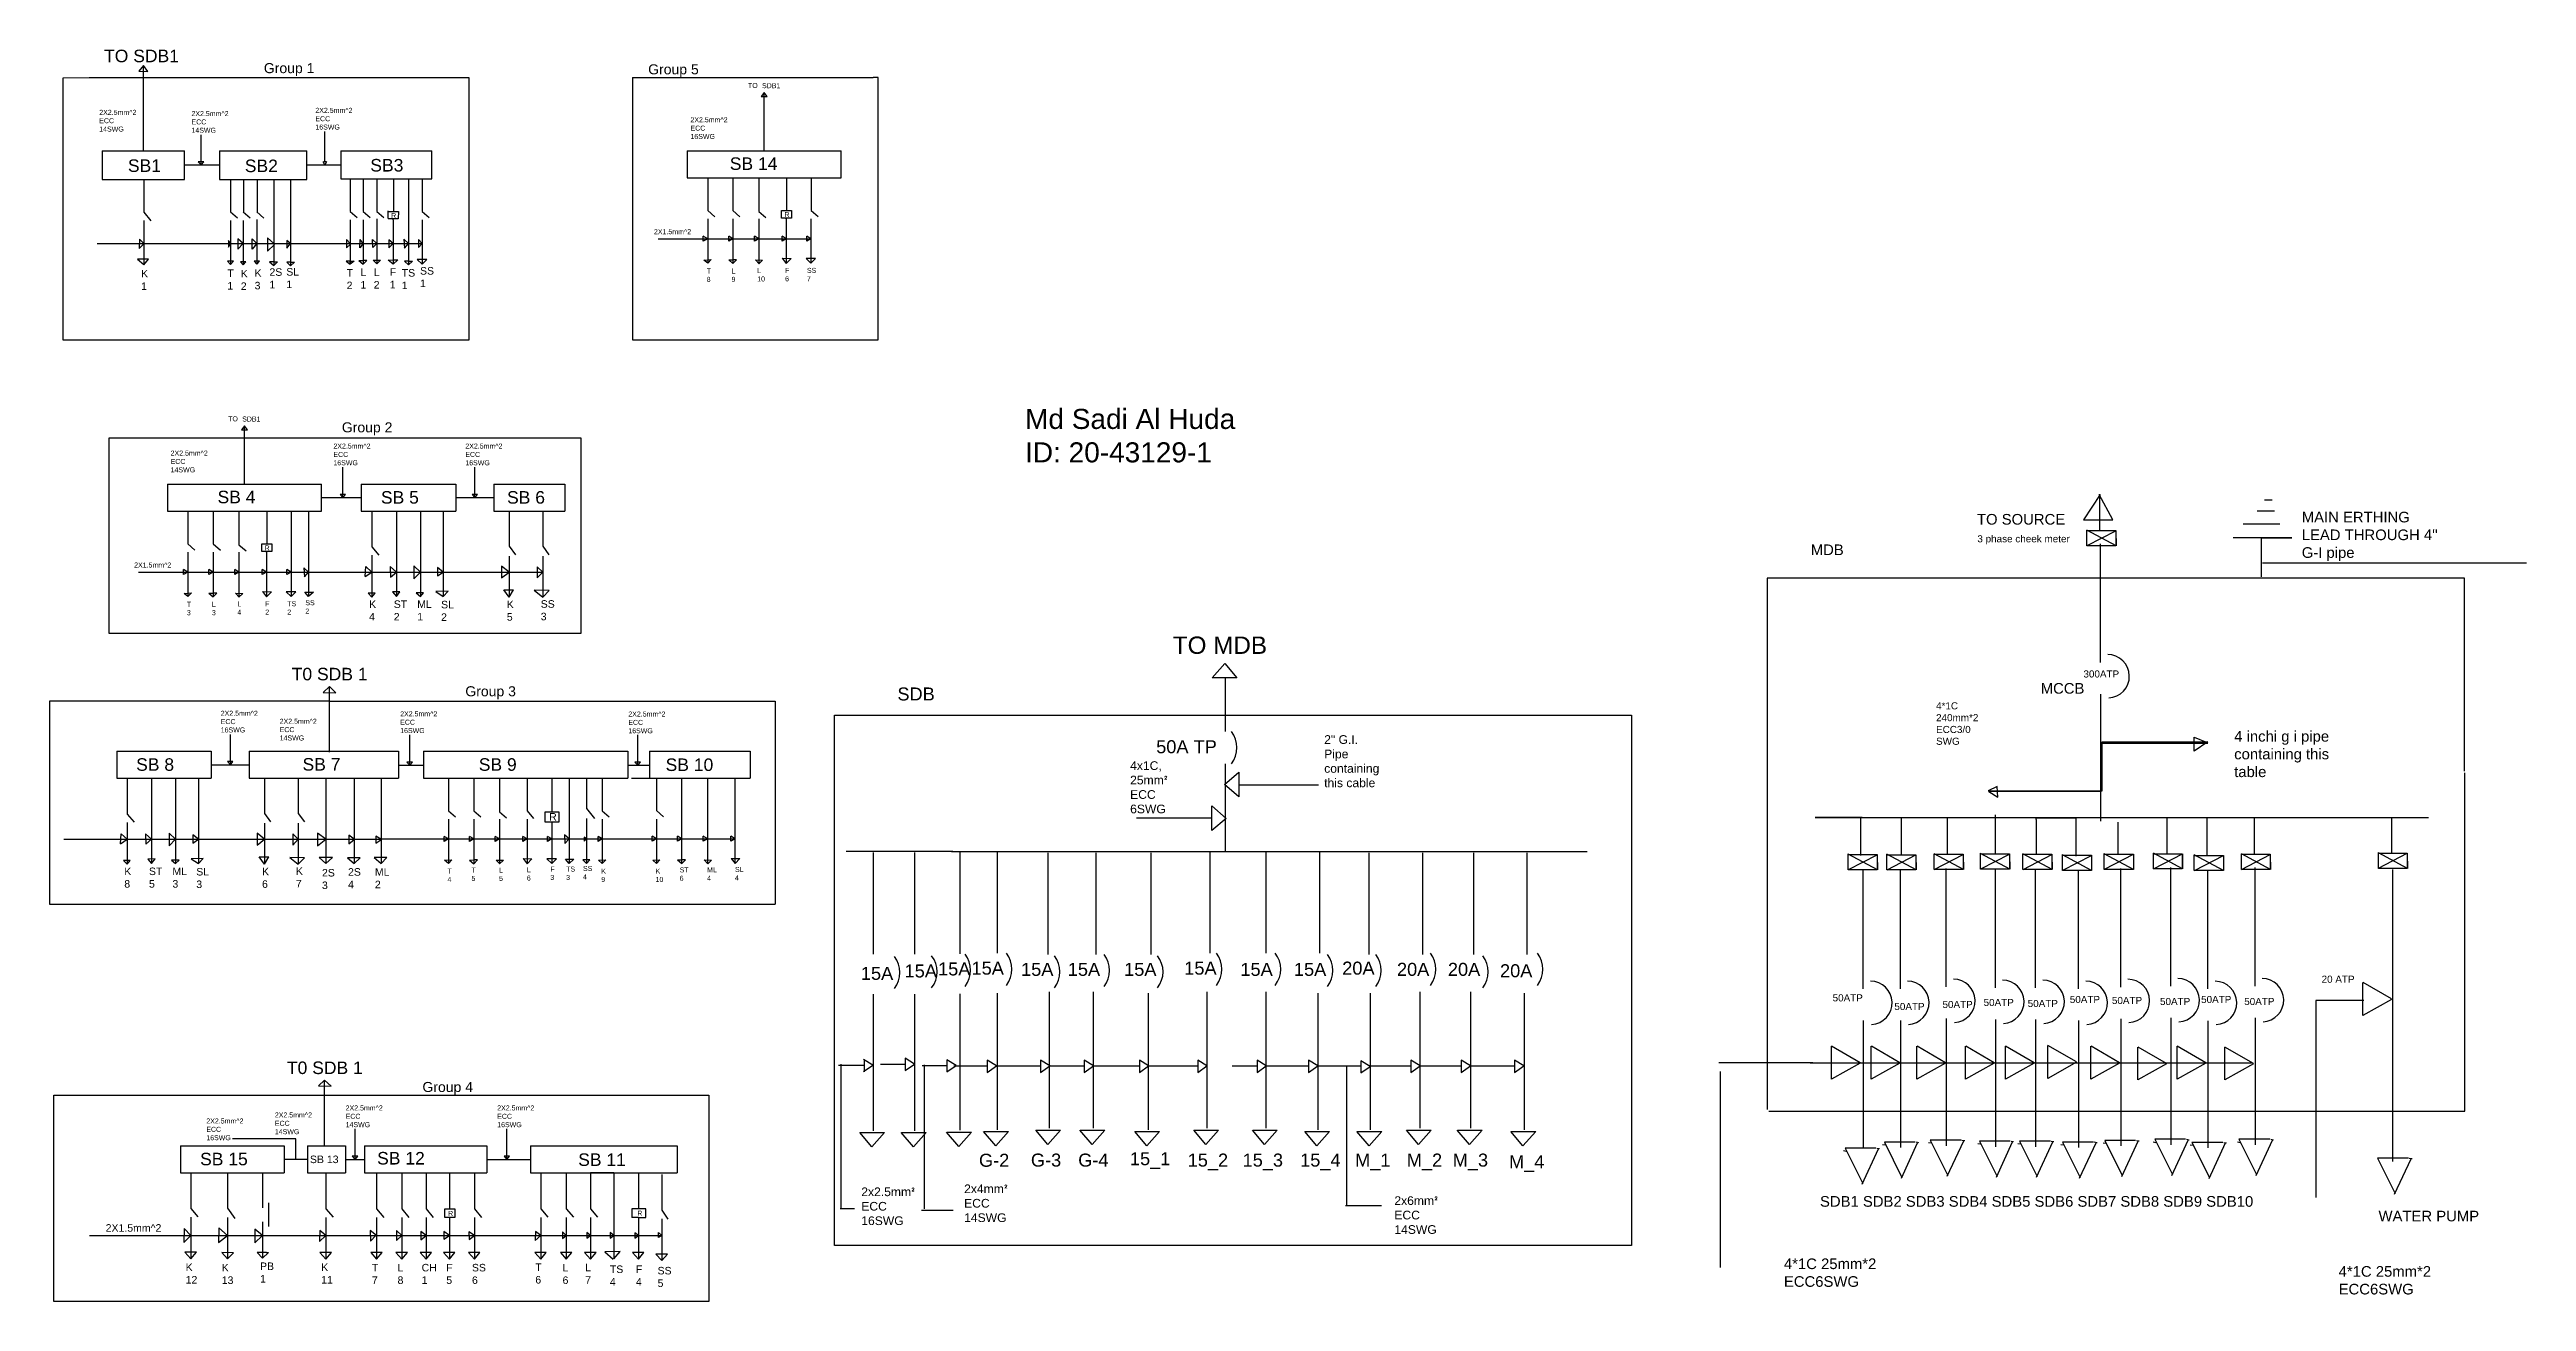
# Model space of a CAD drawing. Header units: inches. Extents: x 132 to 1367, y 40 to 664.
import ezdxf

# ---------------------------------------------------------------- set-up
doc = ezdxf.new("R2010")
doc.units = ezdxf.units.IN
doc.header["$MEASUREMENT"] = 0
doc.styles.get("Standard").update_dxf_attribs({"font": 'arial.ttf'})

msp = doc.modelspace()

# ---------------------------------------------------------------- texts
at = {"attachment_point": 1}
for s, insert, char_height, width in [('TO SDB1', (158.8, 664.3), 6.25, 56.616), ('Group 1', (238.5, 657.6), 5, 50.585), ('Group 5', (430.2, 657), 5, 50.585), ('TO ', (480, 647.7), 2.5, 5.124), ('SDB1', (487, 647.6), 2.5, 1.939), ('2X2.5mm^ 2\\PECC\\P14SWG', (156.4, 634.3), 2.5, 21.003), ('2X2.5mm^ 2\\PECC\\P14SWG', (202.4, 633.7), 2.5, 4.721), ('2X2.5mm^ 2\\PECC\\P16SWG', (264.2, 635.3), 2.5, 4.721), ('2X2.5mm^ 2\\PECC\\P16SWG', (451.3, 630.6), 2.5, 4.721), ('SB1', (170.7, 609.6), 6.25, 3.466), ('SB2', (229, 609.5), 6.25, 0.867), ('SB3', (291.6, 609.8), 6.25, 1.155), ('R', (302, 582.8), 2.5, 2.107), ('R', (498.2, 583.3), 2.5, 2.107), ('2X1.5mm^ 2', (433.1, 574.8), 2.5, 4.721), ('SS\\P1', (316.4, 555.9), 3.75, 2.625), ('K\\P1', (177.3, 554.5), 3.75, 1.975), ('T\\P1', (220.3, 554.7), 3.75, 1.975), ('K\\P2', (227, 554.5), 3.75, 1.975), ('K\\P3\\P', (233.9, 554.8), 3.75, 2.625), ('2S\\P1', (241.3, 555.3), 3.75, 2.625), ('SL\\P1', (249.7, 555.4), 3.75, 2.625), ('T\\P2', (279.8, 554.9), 3.75, 3.384), ('L\\P1', (286.7, 555.2), 3.75, 2.625), ('L\\P2', (293.3, 555.2), 3.75, 2.625), ('F\\P1', (301.3, 555.3), 3.75, 2.625), ('TS\\P1', (307.3, 554.9), 3.75, 2.625), ('T\\P8', (459.4, 555.2), 2.5, 4.721), ('L\\P9', (471.8, 555.2), 2.5, 4.721), ('L\\P10', (484.6, 555.4), 2.5, 4.721), ('F\\P6', (498.5, 555.5), 2.5, 4.721), ('SS\\P7', (509.4, 555.5), 2.5, 4.721), ('TO ', (220.7, 481.5), 2.5, 5.124), ('SDB1', (227.7, 481.4), 2.5, 1.939), ('Group 2', (277.4, 478.5), 5, 39.809), ('2X2.5mm^ 2\\PECC\\P14SWG', (192, 464.4), 2.5, 4.721), ('2X2.5mm^ 2\\PECC\\P16SWG', (273.2, 467.9), 2.5, 4.721), ('2X2.5mm^ 2\\PECC\\P16SWG', (339, 467.9), 2.5, 4.721), ('TO SOURCE ', (1093, 432.8), 5.3, 48.752), ("MAIN ERTHING LEAD THROUGH 4'' G-I pipe", (1255, 433.9), 5.302, 74.211), ('3 phase cheek meter', (1093.2, 422.2), 3.534, 56.32), ('2X1.5mm^ 2', (173.8, 408.6), 2.5, 4.721), ('R', (238.9, 417.1), 2.5, 2.107), ('MDB', (1010.1, 417.6), 5.3, 57.96), ('T\\P3', (200.1, 389), 2.5, 4.721), ('L\\P3', (212.6, 389), 2.5, 4.721), ('L\\P4', (225.3, 389.2), 2.5, 4.721), ('F\\P2', (239.2, 389.3), 2.5, 4.721), ('TS\\P2', (250.2, 389.3), 2.5, 4.721), ('SS\\P2', (259.2, 389.8), 2.5, 4.376), ('K\\P4', (291, 389.7), 3.75, 2.625), ('ST\\P2', (303.3, 389.7), 3.75, 2.625), ('ML\\P1', (315, 389.7), 3.75, 2.625), ('SL\\P2', (326.9, 389.5), 3.75, 2.625), ('K\\P5', (359.7, 389.6), 3.75, 2.625), ('SS\\P3', (376.6, 389.8), 3.75, 2.625), ('TO MDB', (691.9, 371.7), 8.65, 98.252), ('T0 SDB 1', (252.4, 356.1), 6.25, 52.93), ('Group 3', (339, 346.9), 5, 39.809), (' SDB', (552, 346.3), 6.49, 54.987), ('MCCB', (1124.8, 348.5), 5.3, 25.812), ('300ATP', (1146.1, 354.8), 3.53, 20.042), ('2X2.5mm^ 2\\PECC\\P16SWG', (217, 334.7), 2.5, 4.721), ('2X2.5mm^ 2\\PECC\\P16SWG', (306.5, 334.4), 2.5, 4.721), ('2X2.5mm^ 2\\PECC\\P16SWG', (420.3, 334.3), 2.5, 4.721), ('4*1C\\P240mm*2\\PECC3/0\\PSWG', (1072.6, 338.9), 3.53, 52.825), ('2X2.5mm^ 2\\PECC\\P14SWG', (246.4, 330.7), 2.5, 4.721), ('2" G.I.\\PPipe\\Pcontaining\\Pthis cable', (767.4, 322.5), 4.32, 56.705), ('4 inchi g i pipe containing this table ', (1221.3, 324.6), 5.302, 49.715), ('4x1C,\\P25mm{\\fISOCPEUR|b0|i0|c0|p34;²}\\PECC\\P6SWG', (670.6, 309.5), 4.323, 56.705), ('50A TP ', (683.6, 320), 6.49, 46.681), ('R', (380.8, 283.7), 3.75, 2.98), ('K\\P8', (168.9, 256.5), 3.75, 2.625), ('ST\\P5', (181.2, 256.5), 3.75, 2.625), ('ML\\P3', (192.9, 256.5), 3.75, 2.625), ('SL\\P3', (204.8, 256.3), 3.75, 2.625), ('K\\P6', (237.6, 256.4), 3.75, 2.625), ('K\\P7', (254.5, 256.6), 3.75, 2.625), ('2S\\P3', (267.5, 255.8), 3.75, 2.625), ('2S\\P4', (280.5, 256.2), 3.75, 6.563), ('ML\\P2', (293.9, 256.2), 3.75, 6.563), ('T\\P4', (330.1, 256), 2.5, 4.721), ('T\\P5\\P', (342.1, 256.5), 2.5, 1.75), ('L\\P5', (355.8, 256.5), 2.5, 4.721), ('L\\P6', (369.7, 256.7), 2.5, 4.721), ('F\\P3', (381.4, 257), 2.5, 4.721), ('TS\\P3', (389.3, 257), 2.5, 4.721), ('SS\\P4', (397.7, 257.3), 2.5, 4.376), ('K\\P9', (406.8, 256), 2.5, 4.721), ('K\\P10', (433.9, 256), 2.5, 4.721), ('ST\\P6', (445.9, 256.6), 2.5, 1.75), ('ML\\P4', (459.6, 256.6), 2.5, 4.721), ('SL\\P4', (473.5, 256.8), 2.5, 4.721), ('15A ', (536.3, 207), 6.49, 46.681), ('15A ', (558.1, 208.2), 6.49, 46.681), ('15A ', (574.8, 209.2), 6.49, 46.681), ('15A ', (591.5, 209.6), 6.49, 46.681), ('15A ', (616.2, 209), 6.49, 46.681), ('15A ', (639.5, 209), 6.49, 46.681), ('15A ', (667.6, 209), 6.49, 46.681), ('15A ', (697.6, 209.6), 6.49, 46.681), ('15A ', (725.6, 209), 6.49, 46.681), ('15A ', (752.3, 209), 6.49, 46.681), ('20A ', (776.4, 209.6), 6.49, 46.681), ('20A ', (803.7, 209), 6.49, 46.681), ('20A ', (829.1, 209), 6.49, 46.681), ('20A ', (855.1, 208.3), 6.49, 46.681), ('20 ATP', (1264.9, 202.6), 3.53, 19.552), ('50ATP', (1021, 193.3), 3.53, 17.597), ('50ATP', (1051.8, 189), 3.53, 17.597), ('50ATP', (1075.8, 190), 3.53, 17.597), ('50ATP', (1096.3, 191), 3.53, 17.597), ('50ATP', (1118.3, 190.5), 3.53, 17.597), ('50ATP', (1139.3, 192.5), 3.53, 17.597), ('50ATP', (1160.3, 192), 3.53, 17.597), ('50ATP', (1184.3, 191.5), 3.53, 17.597), ('50ATP', (1204.8, 192.5), 3.53, 17.597), ('50ATP', (1226.3, 191.5), 3.53, 17.597), ('T0 SDB 1', (250, 159.8), 6.25, 52.93), ('Group 4', (317.6, 149.6), 5, 35.005), ('2X2.5mm^ 2\\PECC\\P14SWG', (279.3, 137.9), 2.5, 4.721), ('2X2.5mm^ 2\\PECC\\P16SWG', (354.9, 137.9), 2.5, 4.721), ('2X2.5mm^ 2\\PECC\\P16SWG', (209.8, 131.4), 2.5, 4.721), ('2X2.5mm^ 2\\PECC\\P14SWG', (244, 134.4), 2.5, 4.721), ('SB 13', (261.5, 112.9), 3.75, 32.74), ('SB 12', (295, 114.7), 6.25, 63.906), ('SB 11', (395.3, 114), 6.25, 57.053), ('G-2', (595.2, 113.8), 6.49, 98.252), ('G-3', (621.1, 113.9), 6.49, 98.252), ('G-4', (644.7, 113.9), 6.49, 98.252), ('15_1', (670.5, 114.6), 6.49, 98.252), ('15_2', (699.3, 113.9), 6.49, 98.252), ('15_3', (726.7, 113.9), 6.49, 98.252), ('15_4', (755.4, 113.9), 6.49, 98.252), ('M_1', (782.8, 113.9), 6.49, 98.252), ('M_2', (808.6, 113.9), 6.49, 98.252), ('M_3', (831.5, 113.9), 6.49, 98.252), ('M_4', (859.6, 113.1), 6.49, 98.252), ('2x2.5mm{\\fISOCPEUR|b0|i0|c0|p34;²}\\PECC\\P16SWG', (536.5, 97), 4.323, 56.705), ('2x4mm{\\fISOCPEUR|b0|i0|c0|p34;²}\\PECC\\P14SWG', (587.8, 98.5), 4.323, 56.705), ('2x6mm{\\fISOCPEUR|b0|i0|c0|p34;²}\\PECC\\P14SWG', (802.4, 92.6), 4.323, 56.705), ('SDB1 SDB2 SDB3 SDB4 SDB5 SDB6 SDB7 SDB8 SDB9 SDB10', (1014.7, 92.7), 5.302, 259.068), ('2X1.5mm^ 2', (159.6, 78.7), 3.75, 4.721), ('R', (330.4, 85.3), 2.5, 2.511), ('R', (424.8, 85.4), 2.5, 2.511), ('WATER PUMP', (1293.3, 85.4), 5.3, 60.612), ('K\\P12', (199.5, 59.1), 3.75, 6.563), ('K\\P13', (217.5, 58.9), 3.75, 6.563), ('PB\\P1', (236.6, 59.6), 3.75, 2.625), ('K\\P11', (267.1, 59.1), 3.75, 6.563), ('T\\P7', (292.4, 58.9), 3.75, 6.563), ('L\\P8', (305.2, 58.9), 3.75, 6.563), ('CH\\P1', (317.2, 58.9), 3.75, 6.563), ('F\\P5', (329.5, 58.9), 3.75, 6.563), ('SS\\P6', (342.3, 58.9), 3.75, 6.563), ('T\\P6', (373.9, 59.1), 3.75, 6.563), ('L\\P6', (387.5, 58.9), 3.75, 6.563), ('L\\P7', (398.8, 59), 3.75, 6.563), ('TS\\P4', (411.1, 58.1), 3.75, 6.563), ('F\\P4', (424.1, 58.1), 3.75, 6.563), ('SS\\P5', (434.9, 57.4), 3.75, 6.563), ('4*1C 25mm*2\\PECC6SWG', (996.7, 61.6), 5.302, 60.123), ('4*1C 25mm*2\\PECC6SWG', (1273.4, 57.8), 5.302, 60.123)]:
    msp.add_mtext(s, dxfattribs=dict(at, insert=insert, char_height=char_height, width=width))
at = {"char_height": 6.25, "attachment_point": 1}
for s, insert in [('SB 14', (470.9, 610.6)), ('SB 4', (215.4, 444.4)), ('SB 5', (296.9, 444.2)), ('SB 6', (359.8, 444.2)), ('SB 8', (174.8, 311)), ('SB 7', (257.8, 311.1)), ('SB 9', (345.7, 311)), ('SB 10', (438.9, 310.9)), ('SB 15', (206.7, 114.3))]:
    msp.add_mtext(s, dxfattribs=dict(at, insert=insert))
at = {"insert": (618.2, 485.2), "char_height": 10, "attachment_point": 1}
msp.add_mtext_dynamic_manual_height_columns('{\\C3;Md Sadi Al Huda\\PID: 20-43129-1}', width=178.802, gutter_width=1, heights=[0], dxfattribs=at)

# ---------------------------------------------------------------- linework, layer by layer
for p, q in [((178.4, 656.4), (176.2, 653.6)), ((180.7, 653.5), (178.4, 656.4)), ((178.5, 653.6), (178.4, 656.4)), ((138.4, 650.3), (151.3, 650.4)), ((138.4, 519.5), (138.4, 650.3)), ((151.3, 650.4), (340.8, 650.4)), ((176.2, 653.6), (180.7, 653.5)), ((178.5, 613.9), (178.5, 653.6)), ((340.8, 650.4), (340.8, 519.5)), ((422.4, 650.4), (542.4, 650.4)), ((422.4, 650.4), (422.4, 519.6)), ((488.1, 643), (486.6, 640.9)), ((488.1, 613.9), (488.1, 643)), ((489.6, 640.9), (488.1, 643)), ((545, 650.4), (542.4, 650.4)), ((545, 519.6), (545, 650.4)), ((486.6, 640.9), (489.6, 640.9)), ((207.2, 606.8), (207.2, 621.9)), ((269, 608.4), (269, 623.5)), ((157.9, 613.9), (199, 613.9)), ((157.9, 613.9), (157.9, 599.6)), ((199, 599.6), (199, 613.9)), ((199, 606.8), (216.3, 606.8)), ((207.2, 608.4), (205.8, 608.4)), ((205.8, 608.4), (207.2, 606.8)), ((207.2, 606.8), (208.5, 608.4)), ((208.5, 608.4), (207.2, 608.4)), ((216.3, 613.9), (259.9, 613.9)), ((216.3, 613.9), (216.3, 599.6)), ((259.9, 599.6), (259.9, 613.9)), ((259.9, 606.8), (276.9, 606.8)), ((269, 606.8), (268.1, 608.4)), ((268.1, 608.4), (268.4, 608.4)), ((269.7, 608.4), (268.4, 608.4)), ((269.7, 608.4), (269, 606.8)), ((276.9, 613.9), (322.3, 613.9)), ((276.9, 613.9), (276.9, 599.9)), ((322.3, 599.9), (322.3, 613.9)), ((449.7, 613.9), (526.5, 613.9)), ((449.7, 613.9), (449.7, 600.4)), ((526.5, 600.4), (526.5, 613.9)), ((157.9, 599.6), (199, 599.6)), ((178.7, 599.6), (178.7, 583.3)), ((216.3, 599.6), (259.9, 599.6)), ((221.9, 599.6), (221.9, 583.4)), ((228.3, 599.6), (228.3, 583.4)), ((235.1, 599.6), (235.1, 583.3)), ((243.4, 599.6), (243.4, 556.7)), ((251.8, 599.5), (251.8, 599.6)), ((251.8, 599.5), (251.8, 556.5)), ((276.9, 599.9), (322.3, 599.9)), ((281.6, 599.9), (281.6, 583.6)), ((288.1, 599.9), (288.1, 583.6)), ((294.8, 599.9), (294.8, 583.6)), ((303.1, 599.9), (303.1, 583.6)), ((310.7, 599.9), (310.7, 557)), ((317.5, 599.9), (317.5, 583.6)), ((449.7, 600.4), (526.5, 600.4)), ((459.9, 600.4), (459.9, 584.1)), ((472.5, 600.4), (472.5, 584.1)), ((485.4, 599.9), (485.4, 583.6)), ((499.2, 600.4), (499.2, 584.1)), ((511.5, 600.4), (511.5, 584.1)), ((178.7, 583.3), (182.1, 579)), ((221.9, 583.4), (225.4, 580.4)), ((228.2, 583.4), (231.7, 580.4)), ((235, 583.4), (238.5, 580.3)), ((281.6, 583.6), (285.1, 580.6)), ((288, 583.6), (291.5, 580.6)), ((294.8, 583.6), (298.3, 580.6)), ((300.5, 580.1), (300.5, 583.9)), ((300.5, 583.6), (303.1, 583.6)), ((303.1, 583.6), (305.6, 583.6)), ((305.6, 583.6), (305.5, 579.9)), ((317.5, 583.6), (321, 580.6)), ((459.9, 584.1), (463.4, 581)), ((472.5, 584.1), (476, 581)), ((485.4, 583.6), (488.9, 580.6)), ((496.7, 580.3), (496.7, 584.1)), ((496.7, 584.1), (499.2, 584.1)), ((499.2, 584.1), (501.7, 584.1)), ((501.7, 584.1), (501.7, 580.3)), ((511.5, 584.1), (515, 581.1)), ((176.4, 569.8), (176.3, 565.2)), ((178.6, 567.6), (176.4, 569.8)), ((178.6, 579.2), (178.6, 557)), ((221.9, 567.6), (220.8, 569.2)), ((220.8, 569.2), (220.8, 565.9)), ((221.9, 579.2), (221.9, 557.2)), ((228.2, 567.6), (225.6, 570)), ((225.6, 570), (225.6, 564.9)), ((228.2, 579.2), (228.2, 557)), ((235, 567.6), (232.6, 570)), ((232.6, 564.8), (232.6, 570)), ((235, 579.6), (235, 557.3)), ((243.4, 567.6), (240.4, 570.5)), ((240.4, 570.5), (240.4, 563.8)), ((251.8, 567.6), (249.9, 569.2)), ((249.9, 569.2), (249.9, 566.7)), ((281.6, 567.6), (279.7, 569.7)), ((279.7, 569.7), (279.7, 565.5)), ((281.6, 579.4), (281.6, 557.4)), ((286.4, 565.5), (286.5, 569.6)), ((288, 567.6), (286.5, 569.6)), ((288, 579.4), (288, 557.3)), ((294.8, 567.6), (292.7, 569.7)), ((292.9, 565.6), (292.7, 569.7)), ((294.8, 579.9), (294.8, 557.5)), ((305.5, 579.9), (300.5, 579.9)), ((303, 567.6), (300.8, 569.5)), ((300.8, 569.5), (300.9, 565.5)), ((303, 579.4), (303, 579.9)), ((303, 579.4), (303, 557.3)), ((310.7, 567.6), (308.4, 569.8)), ((308.4, 569.8), (308.7, 565.4)), ((317.5, 567.6), (315.7, 569.7)), ((315.7, 569.7), (315.7, 565.7)), ((317.5, 579.4), (317.5, 557.4)), ((435.2, 570), (511.4, 570)), ((459.9, 570), (457.7, 571.3)), ((457.7, 568.8), (457.7, 571.3)), ((459.9, 570), (457.7, 568.8)), ((459.9, 579.9), (459.9, 557.8)), ((472.5, 570), (470.4, 571.3)), ((470.4, 568.8), (470.4, 571.3)), ((472.5, 570), (470.4, 568.8)), ((472.5, 579.9), (472.5, 557.7)), ((485.4, 570), (483.2, 571.3)), ((483.2, 568.8), (483.2, 571.3)), ((485.4, 570), (483.2, 568.8)), ((485.4, 579.9), (485.4, 557.5)), ((501.7, 580.3), (496.7, 580.3)), ((499.1, 570), (497, 571.3)), ((497, 568.8), (497, 571.3)), ((499.1, 570), (497, 568.8)), ((499.1, 579.9), (499.1, 580.3)), ((499.1, 579.9), (499.1, 557.7)), ((511.4, 570), (509.3, 571.3)), ((509.3, 568.8), (509.3, 571.3)), ((511.4, 570), (509.3, 568.8)), ((511.4, 579.9), (511.4, 557.9)), ((155.4, 567.6), (317.5, 567.6)), ((178.6, 559.9), (175.5, 559.9)), ((175.5, 559.9), (178.7, 557.2)), ((176.3, 565.2), (178.7, 567.5)), ((178.6, 557), (181, 559.9)), ((181, 559.9), (178.6, 559.9)), ((221.9, 558.9), (220.4, 558.9)), ((220.4, 558.9), (221.9, 557.2)), ((220.8, 565.9), (221.9, 567.6)), ((221.9, 557.2), (223.4, 558.9)), ((223.4, 558.9), (221.9, 558.9)), ((225.6, 564.9), (228.2, 567.6)), ((228.2, 558.5), (226.9, 558.5)), ((226.9, 558.5), (228.2, 557)), ((228.2, 557), (229.5, 558.5)), ((229.5, 558.5), (228.2, 558.5)), ((235, 567.6), (232.6, 564.8)), ((235, 558.8), (233.7, 558.8)), ((233.7, 558.8), (235, 557.3)), ((235, 557.3), (236.3, 558.8)), ((236.3, 558.8), (235, 558.8)), ((240.4, 563.8), (243.8, 567.2)), ((243.4, 558.6), (241.4, 558.6)), ((241.4, 558.6), (243.4, 556.7)), ((243.4, 558.6), (245.3, 558.6)), ((243.4, 556.7), (245.3, 558.6)), ((249.9, 565.4), (251.8, 567.6)), ((249.9, 566.7), (249.9, 565.4)), ((251.8, 558.4), (249.9, 558.4)), ((249.9, 558.4), (251.8, 556.5)), ((251.8, 558.4), (253.8, 558.4)), ((251.8, 556.5), (253.8, 558.4)), ((281.6, 558.8), (279.5, 558.8)), ((279.5, 558.8), (281.6, 557.4)), ((279.7, 565.5), (281.8, 567.4)), ((281.6, 558.8), (283.6, 558.8)), ((283.6, 558.8), (281.6, 557.4)), ((281.6, 557.4), (281.6, 558.8)), ((285.9, 559.1), (288, 557.3)), ((285.9, 559.1), (288, 559.1)), ((288, 567.6), (286.4, 565.5)), ((288, 557.3), (289.8, 559.1)), ((289.8, 559.1), (288, 559.1)), ((294.8, 567.6), (292.9, 565.6)), ((293.1, 559.4), (294.9, 557.6)), ((293.1, 559.4), (296.7, 559.4)), ((294.8, 557.5), (296.7, 559.4)), ((300.5, 559.3), (303, 559.5)), ((303, 557.3), (300.5, 559.3)), ((300.9, 565.5), (303, 567.6)), ((303, 559.5), (305.3, 559.5)), ((305.3, 559.5), (303, 557.3)), ((308.7, 565.4), (310.7, 567.6)), ((310.7, 558.8), (308.7, 558.8)), ((308.7, 558.8), (310.7, 557)), ((310.7, 558.8), (312.6, 558.8)), ((310.7, 557), (312.6, 558.8)), ((319.8, 559.7), (315, 559.6)), ((317.5, 557.4), (315, 559.6)), ((315.7, 565.7), (317.5, 567.6)), ((317.5, 557.4), (319.8, 559.7)), ((457.9, 559.4), (461.6, 559.6)), ((459.9, 557.8), (457.9, 559.4)), ((459.9, 557.8), (461.6, 559.6)), ((470.4, 559.5), (472.5, 557.7)), ((470.4, 559.5), (472.5, 559.5)), ((472.5, 557.7), (474.3, 559.5)), ((474.3, 559.5), (472.5, 559.5)), ((483.7, 559.5), (485.5, 557.6)), ((483.7, 559.5), (487.3, 559.4)), ((485.4, 557.5), (487.3, 559.4)), ((497.1, 560.3), (499.1, 557.7)), ((497.1, 560.3), (501.5, 560.1)), ((499.1, 557.7), (501.5, 560.1)), ((513.7, 560.2), (509, 560.1)), ((511.4, 557.9), (509, 560.1)), ((511.4, 557.9), (513.7, 560.2)), ((340.8, 519.5), (138.4, 519.5)), ((422.4, 519.6), (545, 519.6)), ((161.3, 373.2), (161.3, 470.7)), ((161.3, 470.7), (163, 470.7)), ((163, 470.7), (396.6, 470.7)), ((228.8, 476.8), (227.4, 474.7)), ((227.4, 474.7), (230.4, 474.7)), ((228.8, 447.7), (228.8, 476.8)), ((230.4, 474.7), (228.8, 476.8)), ((396.6, 470.7), (396.6, 373.2)), ((190.4, 447.7), (267.2, 447.7)), ((190.4, 447.7), (190.4, 434.2)), ((267.2, 434.2), (267.2, 447.7)), ((277.9, 441), (277.9, 456.1)), ((287.1, 447.7), (334.2, 447.7)), ((287.1, 447.7), (287.1, 434.2)), ((334.2, 447.7), (334.2, 434.2)), ((343.8, 441), (343.8, 456.1)), ((353.2, 447.7), (388.6, 447.7)), ((353.2, 447.7), (353.2, 434.2)), ((388.6, 447.7), (388.6, 434.2)), ((190.4, 434.2), (267.2, 434.2)), ((200.6, 434.2), (200.6, 417.9)), ((213.3, 434.2), (213.3, 417.9)), ((226.1, 433.7), (226.1, 417.4)), ((240, 434.2), (240, 417.9)), ((252.2, 434.2), (252.2, 417.9)), ((260.8, 434.2), (260.8, 391.6)), ((267.2, 441), (287.1, 441)), ((277.9, 442.5), (276.5, 442.5)), ((276.5, 442.5), (277.9, 441)), ((277.9, 441), (279.2, 442.5)), ((279.2, 442.5), (277.9, 442.5)), ((287.1, 434.2), (334.2, 434.2)), ((292.3, 434.2), (292.3, 416.4)), ((304.6, 434.2), (304.6, 391.7)), ((316.6, 434.2), (316.6, 391.7)), ((328, 434.2), (328, 391.7)), ((334.2, 441), (353.2, 441)), ((343.8, 442.5), (342.4, 442.5)), ((342.4, 442.5), (343.8, 441)), ((343.8, 441), (345.1, 442.5)), ((345.1, 442.5), (343.8, 442.5)), ((353.2, 434.2), (388.6, 434.2)), ((360.9, 434.2), (360.9, 416.7)), ((377.6, 434.2), (377.6, 416.7)), ((1154.4, 442.5), (1146.2, 429.9)), ((1160.8, 429.9), (1154, 442.5)), ((1154.3, 437.1), (1154.3, 442.7)), ((1154.3, 424.7), (1154.3, 437.2)), ((1232.7, 434.4), (1241.4, 434.4)), ((1236.5, 439.8), (1240.3, 439.8)), ((1146.2, 429.9), (1160.8, 429.9)), ((1147.8, 416.9), (1147.8, 424.8)), ((1162.4, 416.9), (1147.8, 424.8)), ((1147.9, 417), (1162.3, 424.4)), ((1148.1, 424.5), (1162.3, 424.5)), ((1162.3, 424.5), (1162.3, 416.9)), ((1162.3, 424.4), (1162.4, 416.9)), ((1250.1, 420.9), (1220.8, 420.9)), ((1225.7, 427.9), (1244.1, 427.9)), ((1234.9, 401.4), (1234.9, 420.9)), ((1234.9, 420.9), (1250.1, 420.9)), ((200.6, 417.9), (204.1, 414.8)), ((200.6, 413.7), (200.6, 391.6)), ((213.3, 417.9), (216.8, 414.8)), ((213.3, 413.7), (213.3, 391.5)), ((226.1, 417.4), (229.6, 414.4)), ((226.1, 413.7), (226.1, 391.3)), ((237.5, 414.1), (237.5, 417.9)), ((237.5, 417.9), (240, 417.9)), ((242.5, 414.1), (237.5, 414.1)), ((239.9, 413.7), (239.9, 414.1)), ((239.9, 413.7), (239.9, 391.5)), ((240, 417.9), (242.5, 417.9)), ((242.5, 417.9), (242.5, 414.1)), ((252.2, 417.9), (252.2, 411.7)), ((252.2, 413.7), (252.2, 391.7)), ((292.3, 416.4), (295.9, 412.2)), ((292.3, 412.2), (292.3, 391.4)), ((360.9, 416.7), (364, 412.5)), ((360.9, 411.8), (360.9, 391.4)), ((377.6, 416.7), (380.7, 412.5)), ((377.6, 411.8), (377.6, 391.4)), ((1162.3, 416.9), (1147.8, 416.9)), ((1154.7, 358.8), (1154.7, 417.9)), ((1235.5, 408.4), (1367.1, 408.4)), ((176, 403.8), (252.2, 403.8)), ((200.6, 403.8), (198.4, 405.1)), ((198.4, 402.6), (198.4, 405.1)), ((200.6, 403.8), (198.4, 402.6)), ((213.3, 403.8), (211.1, 405.1)), ((211.1, 402.6), (211.1, 405.1)), ((213.3, 403.8), (211.1, 402.6)), ((226.1, 403.8), (224, 405.1)), ((224, 402.6), (224, 405.1)), ((226.1, 403.8), (224, 402.6)), ((239.9, 403.8), (237.7, 405.1)), ((237.7, 402.6), (237.7, 405.1)), ((239.9, 403.8), (237.7, 402.6)), ((252.2, 403.8), (250, 405.1)), ((250, 402.6), (250, 405.1)), ((252.2, 403.8), (250, 402.6)), ((252.2, 403.8), (260.8, 403.8)), ((260.8, 403.8), (258.5, 406)), ((258.5, 406), (258.7, 401.5)), ((258.7, 401.5), (260.8, 403.8)), ((260.8, 403.8), (377.6, 403.8)), ((289, 401.6), (289.4, 406.6)), ((289, 401.6), (292.3, 403.8)), ((292.3, 403.8), (289.4, 406.6)), ((304.6, 403.8), (301.5, 406.6)), ((301.5, 406.6), (301.7, 401.3)), ((301.7, 401.3), (304.6, 403.8)), ((316.6, 403.8), (313.3, 406.9)), ((313.3, 406.9), (313.3, 400.5)), ((313.3, 400.5), (316.6, 403.8)), ((328, 403.8), (325.1, 406.1)), ((325.1, 406.1), (325.1, 401.9)), ((325.1, 401.9), (328, 403.8)), ((360.9, 403.8), (357.1, 406.8)), ((357.1, 406.8), (357.1, 400.9)), ((357.1, 400.9), (360.9, 403.8)), ((377.6, 403.8), (374.9, 406.4)), ((374.9, 406.4), (374.9, 400.9)), ((374.9, 400.9), (377.7, 403.8)), ((1336.2, 400.8), (988.4, 400.8)), ((988.4, 400.8), (988.4, 296.4)), ((1336.2, 304.5), (1336.2, 400.8)), ((198.7, 393.2), (202.4, 393.4)), ((200.6, 391.6), (198.7, 393.2)), ((200.6, 391.6), (202.4, 393.4)), ((211.1, 393.3), (213.3, 391.5)), ((211.1, 393.3), (213.3, 393.3)), ((213.3, 391.5), (215.1, 393.3)), ((215.1, 393.3), (213.3, 393.3)), ((224.4, 393.3), (226.2, 391.4)), ((224.4, 393.3), (228.1, 393.2)), ((226.1, 391.3), (228.1, 393.2)), ((237.8, 394.1), (239.9, 391.5)), ((237.8, 394.1), (242.3, 393.9)), ((239.9, 391.5), (242.3, 393.9)), ((254.5, 394), (249.7, 393.9)), ((252.2, 391.7), (249.7, 393.9)), ((252.2, 391.7), (254.5, 394)), ((260.8, 391.6), (259, 393.8)), ((259, 393.8), (263.2, 393.8)), ((263.2, 393.8), (260.8, 391.6)), ((294, 393.3), (290.6, 393.3)), ((290.6, 393.3), (292.3, 391.4)), ((292.3, 391.4), (294, 393.3)), ((306.4, 393.9), (302.6, 393.9)), ((302.6, 393.9), (304.6, 391.7)), ((304.6, 391.7), (306.4, 393.9)), ((317.7, 393.4), (314.5, 393.4)), ((314.5, 393.4), (316.6, 391.7)), ((316.6, 391.7), (318.2, 393.4)), ((318.2, 393.4), (316.6, 393.4)), ((330.4, 394.3), (324.3, 394.1)), ((324.3, 394.1), (328, 391.7)), ((328, 391.7), (330.4, 394.3)), ((360.9, 391.4), (358.2, 395)), ((358.2, 395), (363, 395)), ((360.9, 391.4), (363, 395)), ((373.4, 394.8), (377.6, 391.4)), ((380.8, 394.6), (373.4, 394.8)), ((377.6, 391.4), (380.8, 394.6)), ((396.6, 373.2), (161.3, 373.2)), ((271.2, 346.7), (268.1, 343.8)), ((271.2, 343.7), (271.2, 346.7)), ((274.4, 343.7), (271.2, 346.7)), ((711.5, 351.1), (717.9, 358.2)), ((723.8, 351.1), (711.5, 351.1)), ((717.9, 358.2), (723.9, 351.1)), ((718, 351), (718, 324.4)), ((271.2, 339.5), (131.6, 339.5)), ((131.6, 339.5), (131.6, 238.3)), ((268.1, 343.8), (268.6, 343.8)), ((268.6, 343.8), (274.4, 343.7)), ((271.2, 343.2), (271.2, 343.7)), ((271.2, 314), (271.2, 343.2)), ((271.2, 339.5), (493.6, 339.5)), ((493.6, 339.5), (493.6, 238.3)), ((1154.7, 343), (1154.7, 279.6)), ((221.8, 307.8), (221.8, 322.9)), ((311.3, 307.5), (311.3, 322.6)), ((425.1, 307.5), (425.1, 322.6)), ((1201.3, 314.5), (1201.3, 321.6)), ((1201.3, 321.6), (1207.9, 318.9)), ((165.1, 314.5), (212.2, 314.5)), ((165.1, 314.5), (165.1, 301)), ((212.2, 314.5), (212.2, 301)), ((221.8, 309.4), (220.3, 309.4)), ((220.3, 309.4), (221.8, 307.8)), ((221.8, 307.8), (223.1, 309.4)), ((223.1, 309.4), (221.8, 309.4)), ((231.2, 314.5), (266.6, 314.5)), ((231.2, 314.5), (231.2, 301)), ((266.6, 314.5), (305.7, 314.5)), ((305.7, 314.6), (305.7, 301)), ((311.3, 309.1), (309.9, 309.1)), ((309.9, 309.1), (311.3, 307.5)), ((311.3, 307.5), (312.6, 309.1)), ((312.6, 309.1), (311.3, 309.1)), ((318.1, 314.5), (420, 314.5)), ((318.1, 314.5), (318.1, 301)), ((420, 314.5), (420, 301)), ((425.1, 309), (423.6, 309)), ((423.6, 309), (425.1, 307.5)), ((425.1, 307.5), (426.3, 309)), ((426.3, 309), (425.1, 309)), ((430.8, 314.5), (470.4, 314.5)), ((430.8, 314.5), (430.8, 301)), ((470.4, 314.5), (481, 314.5)), ((481, 314.5), (481, 301.1)), ((1154.6, 318.6), (1208.2, 318.6)), ((1208.2, 318.6), (1154.9, 318.6)), ((1154.9, 318.6), (1154.9, 294.5)), ((1155.5, 294.8), (1155.5, 319.2)), ((1155.5, 319.2), (1208.2, 319.2)), ((1208.2, 319.2), (1201.3, 314.5)), ((165.1, 301), (212.2, 301)), ((170.3, 301), (170.3, 283.2)), ((182.5, 301), (182.5, 258.5)), ((194.5, 301), (194.5, 258.5)), ((205.9, 301), (205.9, 258.5)), ((212.2, 307.8), (231.2, 307.8)), ((231.2, 301), (266.6, 301)), ((238.8, 301), (238.8, 283.5)), ((255.6, 301), (255.6, 283.5)), ((266.6, 301), (305.7, 301)), ((269.5, 301), (269.5, 258.5)), ((283.5, 301), (283.5, 258.5)), ((297, 301), (297, 258.5)), ((305.7, 307.6), (318.1, 307.6)), ((318.1, 301), (420, 301)), ((330.6, 301), (330.6, 284.8)), ((343.2, 301), (343.2, 284.8)), ((356.1, 300.7), (356.1, 301)), ((356.1, 300.7), (356.1, 284.3)), ((369.9, 301.1), (369.9, 284.8)), ((382.2, 301), (382.2, 284.8)), ((390.8, 301), (390.8, 258.5)), ((399.4, 301), (399.4, 286)), ((407.3, 301), (407.3, 284.8)), ((420, 307.6), (430.8, 307.6)), ((421.9, 301.1), (481, 301.1)), ((434.4, 301.1), (434.4, 284.9)), ((447, 258.5), (447, 301.1)), ((460, 258.4), (460, 301.1)), ((473.6, 258.5), (473.6, 301.1)), ((717.7, 298), (724.8, 304.1)), ((724.8, 291.7), (717.7, 298)), ((718, 308.3), (718, 264.5)), ((724.8, 304), (724.8, 291.7)), ((724.8, 297.8), (764.6, 297.8)), ((988.4, 303.7), (988.4, 135.8)), ((1103.1, 296.9), (1098.6, 294.8)), ((1103.4, 291.6), (1103.1, 296.9)), ((1336.3, 135), (1336.3, 303.7)), ((330.6, 284.8), (334.1, 281.8)), ((343.2, 284.8), (346.7, 281.8)), ((356.1, 284.3), (359.6, 281.3)), ((369.9, 284.8), (373, 280.9)), ((378.9, 284.3), (385.6, 284.3)), ((378.9, 284.2), (378.9, 284.3)), ((378.9, 279.2), (378.9, 284.2)), ((382.2, 284.8), (382.2, 284.3)), ((385.6, 284.3), (385.6, 279.2)), ((399.5, 285.9), (403.4, 281)), ((407.3, 284.8), (410.8, 281.8)), ((434.4, 284.9), (437.9, 281.8)), ((711.4, 275), (711.4, 287.3)), ((711.4, 287.3), (718.5, 281)), ((1098.6, 294.8), (1155.5, 294.8)), ((1154.9, 294.5), (1098.9, 294.5)), ((1098.9, 294.5), (1103.4, 291.6)), ((167, 268.4), (167.4, 273.4)), ((170.3, 270.6), (167.4, 273.4)), ((170.3, 283.2), (173.8, 279.1)), ((170.3, 279), (170.3, 258.2)), ((182.5, 270.6), (179.5, 273.4)), ((179.5, 273.4), (179.6, 268.1)), ((194.5, 270.6), (191.3, 273.7)), ((191.3, 273.7), (191.3, 267.4)), ((205.9, 270.6), (203, 272.9)), ((203, 272.9), (203, 268.7)), ((238.8, 270.6), (235.1, 273.6)), ((235.1, 273.6), (235.1, 267.7)), ((238.8, 283.5), (241.9, 279.3)), ((238.8, 278.7), (238.8, 258.2)), ((255.6, 270.6), (252.9, 273.3)), ((252.9, 273.3), (252.9, 267.7)), ((255.6, 283.5), (258.7, 279.3)), ((255.6, 278.7), (255.6, 258.2)), ((269.5, 270.6), (265.3, 273.7)), ((265.3, 273.7), (265.3, 267.3)), ((283.5, 270.6), (280.9, 272.6)), ((280.9, 272.6), (280.9, 268.4)), ((296.9, 270.6), (294.4, 272.2)), ((294.4, 272.2), (294.4, 268.7)), ((330.6, 270.8), (328.4, 272)), ((328.4, 269.5), (328.4, 272)), ((330.6, 280.6), (330.6, 258.6)), ((343.2, 270.8), (341.1, 272)), ((341.1, 269.5), (341.1, 272)), ((343.2, 280.6), (343.2, 258.4)), ((356.1, 270.8), (353.9, 272)), ((353.9, 269.5), (353.9, 272)), ((356.1, 280.6), (356.1, 258.3)), ((369.8, 270.8), (367.7, 272)), ((367.7, 269.5), (367.7, 272)), ((369.8, 280.6), (369.8, 258.4)), ((385.6, 279.2), (378.9, 279.2)), ((382.1, 270.8), (380, 272)), ((380, 269.5), (380, 272)), ((382.1, 279.2), (382.1, 258.6)), ((382.1, 279.2), (382.1, 278.6)), ((390.8, 270.8), (388.4, 272.9)), ((388.4, 272.9), (388.7, 268.5)), ((399.4, 281), (399.4, 258.5)), ((407.3, 270.8), (405.2, 272)), ((405.2, 269.5), (405.2, 272)), ((407.3, 280.7), (407.3, 258.6)), ((434.4, 270.8), (432.2, 272.1)), ((432.2, 269.6), (432.2, 272.1)), ((434.4, 280.7), (434.4, 258.6)), ((447, 270.8), (444.9, 272.1)), ((444.9, 269.6), (444.9, 272.1)), ((459.9, 270.8), (457.7, 272.1)), ((457.7, 269.6), (457.7, 272.1)), ((473.6, 270.8), (471.5, 272.1)), ((471.5, 269.6), (471.5, 272.1)), ((711.4, 281.2), (673.8, 281.2)), ((718.5, 281), (711.4, 274.9)), ((1035.7, 281.4), (1012.3, 281.4)), ((1012.3, 281.4), (1318.3, 281.4)), ((1035.1, 276.4), (1034.8, 276.4)), ((1035.1, 262.5), (1035.1, 281.6)), ((1055.4, 262.5), (1055.4, 281.6)), ((1078.3, 263.2), (1078.3, 281.3)), ((1102.2, 263.6), (1102.2, 282.8)), ((1122.6, 280.4), (1122.6, 281.3)), ((1122.6, 281.3), (1142.4, 281.3)), ((1122.7, 263.2), (1122.7, 280.4)), ((1142.4, 281.3), (1142.6, 281.3)), ((1142.5, 278.9), (1142.5, 281.4)), ((1142.5, 262.2), (1142.5, 279.1)), ((1163.5, 263.2), (1163.5, 279.1)), ((1187.8, 277.4), (1187.8, 281.4)), ((1187.8, 263.2), (1187.8, 277.4)), ((1207.9, 276), (1207.9, 281.4)), ((1207.9, 262.5), (1207.9, 276.1)), ((1231.4, 275.7), (1231.4, 281.3)), ((1231.4, 263.3), (1231.4, 275.8)), ((1300, 271.3), (1300, 281.4)), ((138.8, 270.6), (255.6, 270.6)), ((167, 268.4), (170.3, 270.6)), ((171.9, 260.1), (168.5, 260.1)), ((168.5, 260.1), (170.3, 258.2)), ((170.3, 258.2), (171.9, 260.1)), ((179.6, 268.1), (182.5, 270.6)), ((184.3, 260.8), (180.6, 260.7)), ((180.6, 260.7), (182.5, 258.5)), ((182.5, 258.5), (184.3, 260.8)), ((191.3, 267.4), (194.5, 270.6)), ((195.6, 260.2), (192.5, 260.2)), ((192.5, 260.2), (194.5, 258.5)), ((194.5, 258.5), (196.2, 260.2)), ((196.2, 260.2), (194.5, 260.2)), ((208.3, 261.1), (202.3, 260.9)), ((202.3, 260.9), (205.9, 258.5)), ((203, 268.7), (205.9, 270.6)), ((205.9, 258.5), (208.3, 261.1)), ((235.1, 267.7), (238.8, 270.6)), ((238.8, 258.2), (236.2, 261.8)), ((236.2, 261.8), (241, 261.8)), ((238.8, 258.2), (241, 261.8)), ((251.4, 261.6), (255.6, 258.2)), ((258.7, 261.4), (251.4, 261.6)), ((252.9, 267.7), (255.7, 270.6)), ((255.6, 258.2), (258.7, 261.4)), ((255.7, 270.6), (297, 270.6)), ((265.3, 267.3), (269.5, 270.6)), ((272.8, 261.5), (266.1, 261.5)), ((266.1, 261.5), (269.5, 258.5)), ((269.5, 258.5), (272.8, 261.5)), ((286.5, 261.4), (280.2, 261.4)), ((280.2, 261.4), (283.5, 258.5)), ((280.9, 268.4), (283.5, 270.5)), ((283.5, 258.5), (286.5, 261.4)), ((299.8, 261.5), (293.5, 261.6)), ((293.5, 261.6), (297, 258.5)), ((294.4, 268.7), (296.9, 270.4)), ((305.8, 270.7), (297, 270.7)), ((297, 258.5), (299.8, 261.5)), ((305.9, 270.8), (382.1, 270.8)), ((330.6, 270.8), (328.4, 269.5)), ((328.6, 260.2), (332.3, 260.3)), ((330.6, 258.6), (328.6, 260.2)), ((330.6, 258.6), (332.3, 260.3)), ((343.2, 270.8), (341.1, 269.5)), ((341.1, 260.2), (343.2, 260.3)), ((341.1, 260.2), (343.2, 258.4)), ((343.2, 258.4), (345, 260.3)), ((345, 260.3), (343.2, 260.3)), ((356.1, 270.8), (353.9, 269.5)), ((354.4, 260.2), (356.2, 258.4)), ((354.4, 260.2), (358, 260.2)), ((356.1, 258.3), (358, 260.2)), ((369.8, 270.8), (367.7, 269.5)), ((367.8, 261), (369.8, 258.4)), ((367.8, 261), (372.2, 260.9)), ((369.8, 258.4), (372.2, 260.9)), ((384.4, 260.9), (379.7, 260.8)), ((382.1, 258.6), (379.7, 260.8)), ((382.1, 270.8), (380, 269.5)), ((382.1, 270.8), (390.8, 270.8)), ((382.1, 258.6), (384.4, 260.9)), ((388.7, 268.5), (390.8, 270.8)), ((390.8, 258.5), (388.9, 260.7)), ((388.9, 260.7), (393.1, 260.7)), ((390.8, 270.8), (473.6, 270.8)), ((393.1, 260.7), (390.8, 258.5)), ((401.1, 260.3), (397.6, 260.3)), ((397.6, 260.3), (399.4, 258.5)), ((399.4, 270.8), (398.3, 271.6)), ((398.3, 271.6), (398.3, 269.6)), ((398.3, 269.6), (399.4, 270.8)), ((399.4, 258.5), (401.1, 260.3)), ((407.3, 270.8), (405.2, 269.5)), ((405.4, 260.2), (409.1, 260.4)), ((407.3, 258.6), (405.4, 260.2)), ((407.3, 258.6), (409.1, 260.4)), ((434.4, 270.8), (432.2, 269.6)), ((432.5, 260.2), (436.1, 260.4)), ((434.4, 258.6), (432.5, 260.2)), ((434.4, 258.6), (436.1, 260.4)), ((447, 270.8), (444.9, 269.6)), ((444.9, 260.3), (447, 258.5)), ((444.9, 260.3), (447, 260.3)), ((447, 258.5), (448.9, 260.3)), ((448.9, 260.3), (447, 260.3)), ((459.9, 270.8), (457.7, 269.6)), ((458.2, 260.3), (460, 258.4)), ((458.2, 260.3), (461.8, 260.2)), ((460, 258.4), (461.8, 260.2)), ((473.6, 270.8), (471.5, 269.6)), ((471.6, 261.1), (473.6, 258.5)), ((471.6, 261.1), (476, 261)), ((473.6, 258.5), (476, 261)), ((582.2, 264.5), (528.9, 264.5)), ((542.4, 264), (542.4, 213.3)), ((563.1, 264), (563.1, 213.3)), ((581.5, 264.5), (898.5, 264.5)), ((585.7, 264.2), (585.7, 213.5)), ((604.2, 264.5), (604.2, 213.8)), ((629.5, 263.8), (629.5, 213.2)), ((653.5, 263.8), (653.5, 213.2)), ((680.9, 263.8), (680.9, 213.2)), ((710.3, 264.5), (710.3, 213.8)), ((738.3, 264.5), (738.3, 213.8)), ((765, 264.5), (765, 213.8)), ((789.7, 263.8), (789.7, 213.2)), ((816.4, 263.8), (816.4, 213.2)), ((841.8, 263.8), (841.8, 213.2)), ((868.5, 263.8), (868.5, 213.2)), ((1028.8, 255.4), (1028.8, 263.3)), ((1043.4, 255.4), (1028.8, 263.2)), ((1028.9, 255.5), (1043.3, 262.9)), ((1029.1, 263), (1043.2, 263)), ((1043.2, 263), (1043.2, 255.4)), ((1043.3, 262.9), (1043.4, 255.4)), ((1048.1, 255.3), (1048.1, 263.2)), ((1062.6, 255.3), (1048.1, 263.1)), ((1048.2, 255.4), (1062.5, 262.8)), ((1048.4, 262.9), (1062.5, 262.9)), ((1062.5, 262.9), (1062.5, 255.3)), ((1062.5, 262.8), (1062.6, 255.3)), ((1071.6, 255.5), (1071.6, 263.4)), ((1086.2, 255.5), (1071.6, 263.3)), ((1071.7, 255.6), (1086.1, 263)), ((1071.9, 263.1), (1086.1, 263.1)), ((1086.1, 263.1), (1086.1, 255.5)), ((1086.1, 263), (1086.2, 255.5)), ((1094.8, 255.7), (1094.8, 263.6)), ((1109.4, 255.7), (1094.8, 263.5)), ((1095, 255.8), (1109.3, 263.2)), ((1095.1, 263.3), (1109.3, 263.3)), ((1109.3, 263.3), (1109.3, 255.7)), ((1109.3, 263.2), (1109.4, 255.7)), ((1115.9, 255.5), (1115.9, 263.4)), ((1130.5, 255.5), (1115.9, 263.3)), ((1116, 255.6), (1130.4, 263)), ((1116.2, 263.1), (1130.3, 263.1)), ((1130.3, 263.1), (1130.3, 255.5)), ((1130.4, 263), (1130.5, 255.5)), ((1135.7, 255.1), (1135.7, 263)), ((1150.2, 255.1), (1135.7, 262.9)), ((1135.8, 255.2), (1150.1, 262.6)), ((1136, 262.7), (1150.1, 262.7)), ((1150.1, 262.7), (1150.1, 255.1)), ((1150.1, 262.6), (1150.2, 255.1)), ((1156.5, 255.6), (1156.5, 263.5)), ((1171.1, 255.6), (1156.5, 263.4)), ((1156.6, 255.7), (1171, 263.1)), ((1156.8, 263.2), (1171, 263.2)), ((1171, 263.2), (1171, 255.6)), ((1171, 263.1), (1171.1, 255.6)), ((1181, 255.8), (1181, 263.7)), ((1195.6, 255.8), (1181, 263.6)), ((1181.1, 255.9), (1195.5, 263.3)), ((1181.3, 263.4), (1195.4, 263.4)), ((1195.4, 263.4), (1195.4, 255.8)), ((1195.5, 263.3), (1195.6, 255.8)), ((1201.4, 255), (1201.4, 262.9)), ((1216, 255), (1201.4, 262.8)), ((1201.5, 255.1), (1215.9, 262.5)), ((1201.7, 262.6), (1215.9, 262.6)), ((1215.9, 262.6), (1215.9, 255)), ((1215.9, 262.5), (1216, 255)), ((1224.9, 255.5), (1224.9, 263.4)), ((1239.4, 255.5), (1224.9, 263.3)), ((1225, 255.6), (1239.3, 263)), ((1225.1, 263.1), (1239.3, 263.1)), ((1239.3, 263.1), (1239.3, 255.5)), ((1239.3, 263), (1239.4, 255.5)), ((1293.2, 256.1), (1293.2, 264)), ((1307.7, 256.1), (1293.2, 263.9)), ((1293.3, 256.2), (1307.6, 263.6)), ((1293.5, 263.7), (1307.6, 263.7)), ((1300, 263.5), (1300, 271.5)), ((1307.6, 263.7), (1307.6, 256.1)), ((1307.6, 263.6), (1307.7, 256.1)), ((1043.2, 255.4), (1028.8, 255.4)), ((1036.3, 196.1), (1036.3, 255.2)), ((1062.5, 255.3), (1048.1, 255.3)), ((1054.8, 196.1), (1054.8, 255.2)), ((1086.1, 255.5), (1071.6, 255.5)), ((1077.7, 197.1), (1077.7, 256.1)), ((1109.3, 255.7), (1094.8, 255.7)), ((1102.2, 196.6), (1102.2, 255.7)), ((1130.3, 255.5), (1115.9, 255.5)), ((1122.2, 196.6), (1122.2, 255.7)), ((1150.1, 255.1), (1135.7, 255.1)), ((1143.7, 196.1), (1143.7, 255.2)), ((1171, 255.6), (1156.5, 255.6)), ((1164.7, 196.9), (1164.7, 256)), ((1195.4, 255.8), (1181, 255.8)), ((1189.7, 197.4), (1189.7, 256.5)), ((1215.9, 255), (1201.4, 255)), ((1208.2, 196), (1208.2, 255)), ((1239.3, 255.5), (1224.9, 255.5)), ((1231.7, 197.4), (1231.7, 256.5)), ((1307.6, 256.1), (1293.2, 256.1)), ((1300.3, 255.6), (1300.3, 110)), ((131.6, 238.3), (493.6, 238.3)), ((1285.5, 182.7), (1285.5, 199.2)), ((1299.8, 191), (1285.6, 199.2)), ((542.4, 193.3), (542.4, 125.3)), ((563.1, 193.3), (563.1, 125.3)), ((585.7, 193.5), (585.7, 125.5)), ((604.2, 193.8), (604.2, 125.8)), ((630.2, 194.5), (630.2, 126.5)), ((652.2, 194.5), (652.2, 126.5)), ((679.6, 193.8), (679.6, 125.8)), ((708.9, 194.5), (708.9, 126.5)), ((738.3, 194.5), (738.3, 126.5)), ((764.3, 193.8), (764.3, 125.8)), ((790.4, 193.8), (790.4, 125.8)), ((815.1, 194.5), (815.1, 126.5)), ((840.4, 194.5), (840.4, 126.5)), ((867.1, 193.8), (867.1, 125.8)), ((1285.9, 190.3), (1262, 190.3)), ((1262, 190.3), (1262, 92)), ((1299.8, 190.8), (1285.5, 182.7)), ((1036.3, 180.3), (1036.3, 116.9)), ((1054.8, 180.2), (1054.8, 116.9)), ((1077.7, 181.2), (1077.7, 117.8)), ((1102.2, 180.7), (1102.2, 117.3)), ((1122.2, 180.7), (1122.2, 117.3)), ((1143.7, 180.2), (1143.7, 116.9)), ((1164.7, 181.1), (1164.7, 117.7)), ((1189.7, 181.6), (1189.7, 118.2)), ((1208.2, 180.1), (1208.2, 116.7)), ((1231.7, 181.6), (1231.7, 118.2)), ((542.2, 158), (537.6, 160.8)), ((558.4, 161.4), (558.4, 155.4)), ((563, 158.5), (558.4, 161.4)), ((579.2, 160.6), (579.2, 154.6)), ((583.8, 157.8), (579.2, 160.6)), ((1020.4, 151), (1020.4, 167.4)), ((1034.7, 159.2), (1020.5, 167.4)), ((1040.3, 151), (1040.3, 167.4)), ((1054.6, 159.2), (1040.4, 167.4)), ((1063, 151), (1063, 167.4)), ((1077.3, 159.2), (1063.1, 167.4)), ((1087.3, 151), (1087.3, 167.4)), ((1101.6, 159.2), (1087.4, 167.4)), ((1107.2, 151), (1107.2, 167.4)), ((1121.5, 159.2), (1107.3, 167.4)), ((1128.3, 151.4), (1128.3, 167.8)), ((1142.6, 159.6), (1128.4, 167.8)), ((1149.8, 151), (1149.8, 167.4)), ((1164.1, 159.2), (1149.9, 167.4)), ((1173.2, 150.6), (1173.2, 167)), ((1187.6, 158.8), (1173.4, 167)), ((1192.8, 151), (1192.8, 167.4)), ((1207.1, 159.2), (1192.9, 167.4)), ((1216.6, 150.6), (1216.6, 167)), ((1231, 158.8), (1216.7, 167)), ((268.8, 150.5), (265.7, 147.6)), ((268.8, 147.5), (268.8, 150.5)), ((272, 147.5), (268.8, 150.5)), ((525.2, 158), (537.6, 158)), ((526.3, 158.4), (526.3, 86.5)), ((537.6, 154.8), (542.2, 158)), ((538, 160.4), (538, 154.6)), ((546.1, 158.5), (558.4, 158.5)), ((558.4, 155.4), (563, 158.5)), ((566.8, 157.8), (579.2, 157.8)), ((567.9, 158.2), (567.9, 86.4)), ((579.2, 154.6), (583.8, 157.8)), ((582.7, 157.6), (599.3, 157.6)), ((599.3, 160.4), (599.3, 154.4)), ((603.9, 157.6), (599.3, 160.4)), ((599.3, 154.4), (603.9, 157.6)), ((603.9, 157.6), (625.9, 157.6)), ((625.9, 160.4), (625.9, 154.4)), ((630.5, 157.6), (625.9, 160.4)), ((625.9, 154.4), (630.5, 157.6)), ((630.2, 157.6), (647.7, 157.6)), ((647.7, 160.4), (647.7, 154.4)), ((652.3, 157.6), (647.7, 160.4)), ((647.7, 154.4), (652.3, 157.6)), ((652.2, 157.6), (675.2, 157.6)), ((675.2, 160.4), (675.2, 154.4)), ((679.7, 157.6), (675.2, 160.4)), ((675.2, 154.4), (679.7, 157.6)), ((679.6, 157.6), (704.4, 157.6)), ((704.4, 160.4), (704.4, 154.4)), ((708.9, 157.6), (704.4, 160.4)), ((704.4, 154.4), (708.9, 157.6)), ((721.5, 157.6), (733.9, 157.6)), ((733.9, 160.4), (733.9, 154.4)), ((738.4, 157.6), (733.9, 160.4)), ((733.9, 154.4), (738.4, 157.6)), ((738.3, 157.6), (759.6, 157.6)), ((759.6, 160.4), (759.6, 154.4)), ((764.2, 157.6), (759.6, 160.4)), ((759.6, 154.4), (764.2, 157.6)), ((764.2, 157.6), (785.7, 157.6)), ((778.5, 157.6), (778.5, 88)), ((785.7, 160.1), (785.7, 154.1)), ((790.3, 157.3), (785.7, 160.1)), ((785.7, 154.1), (790.3, 157.3)), ((789.8, 157.6), (810.6, 157.6)), ((810.6, 160.4), (810.6, 154.4)), ((815.2, 157.6), (810.6, 160.4)), ((810.6, 154.4), (815.2, 157.6)), ((815.1, 157.6), (835.8, 157.6)), ((835.8, 160.4), (835.8, 154.4)), ((840.4, 157.6), (835.8, 160.4)), ((835.8, 154.4), (840.4, 157.6)), ((840.4, 157.6), (862.4, 157.6)), ((862.4, 160.4), (862.4, 154.4)), ((867, 157.6), (862.4, 160.4)), ((862.4, 154.4), (867, 157.6)), ((1011.2, 159.1), (964.3, 159.1)), ((964.9, 154.8), (964.9, 57.1)), ((1009.8, 159.1), (1229.9, 159.1)), ((1034.7, 159), (1020.4, 151)), ((1054.6, 159), (1040.3, 151)), ((1077.3, 159), (1063, 151)), ((1101.6, 159), (1087.3, 151)), ((1121.5, 159), (1107.2, 151)), ((1142.6, 159.4), (1128.3, 151.4)), ((1164.1, 159), (1149.8, 151)), ((1187.6, 158.6), (1173.2, 150.6)), ((1207.1, 159), (1192.8, 151)), ((1231, 158.6), (1216.6, 150.6)), ((133.8, 40.2), (133.8, 143)), ((133.8, 143), (460.5, 143)), ((265.7, 147.6), (266.2, 147.6)), ((266.2, 147.6), (272, 147.5)), ((268.8, 146.9), (268.8, 147.5)), ((268.8, 117.8), (268.8, 146.9)), ((460.5, 143), (460.5, 40.2)), ((284.1, 111), (284.1, 126.2)), ((359.7, 111), (359.7, 126.2)), ((541.8, 117.3), (535.7, 124.4)), ((535.8, 124.4), (548.1, 124.4)), ((548.1, 124.4), (541.8, 117.3)), ((562.5, 117.3), (556.4, 124.4)), ((556.5, 124.4), (568.8, 124.4)), ((568.8, 124.4), (562.5, 117.3)), ((585.1, 117.5), (579, 124.6)), ((579.2, 124.6), (591.4, 124.6)), ((591.4, 124.6), (585.1, 117.5)), ((603.6, 117.8), (597.5, 124.9)), ((597.6, 124.9), (609.9, 124.9)), ((609.9, 124.9), (603.6, 117.8)), ((629.6, 118.5), (623.5, 125.6)), ((623.6, 125.6), (635.9, 125.6)), ((635.9, 125.6), (629.6, 118.5)), ((651.6, 118.5), (645.5, 125.6)), ((645.7, 125.6), (657.9, 125.6)), ((657.9, 125.6), (651.6, 118.5)), ((679, 117.8), (672.9, 124.9)), ((673, 124.9), (685.3, 124.9)), ((685.3, 124.9), (679, 117.8)), ((708.4, 118.5), (702.3, 125.6)), ((702.4, 125.6), (714.7, 125.6)), ((714.7, 125.6), (708.4, 118.5)), ((737.7, 118.5), (731.6, 125.6)), ((731.8, 125.6), (744, 125.6)), ((744, 125.6), (737.7, 118.5)), ((763.8, 117.8), (757.7, 124.9)), ((757.8, 124.9), (770.1, 124.9)), ((770.1, 124.9), (763.8, 117.8)), ((789.8, 117.8), (783.7, 124.9)), ((783.8, 124.9), (796.1, 124.9)), ((796.1, 124.9), (789.8, 117.8)), ((814.5, 118.5), (808.4, 125.6)), ((808.5, 125.6), (820.8, 125.6)), ((820.8, 125.6), (814.5, 118.5)), ((839.8, 118.5), (833.8, 125.6)), ((833.9, 125.6), (846.2, 125.6)), ((846.2, 125.6), (839.8, 118.5)), ((866.5, 117.8), (860.5, 124.9)), ((860.6, 124.9), (872.9, 124.9)), ((872.9, 124.9), (866.5, 117.8)), ((989.1, 135), (1336.3, 135)), ((196.9, 117.8), (244, 117.8)), ((196.9, 117.8), (196.9, 104.3)), ((232.9, 121.2), (222.8, 121.2)), ((235.7, 121.2), (232.9, 121.2)), ((254.4, 121.2), (235.7, 121.2)), ((244, 117.8), (248.6, 117.8)), ((248.6, 117.8), (248.6, 104.3)), ((254.4, 111), (254.4, 121.2)), ((260.3, 117.8), (279.3, 117.8)), ((260.3, 117.8), (260.3, 104.3)), ((279.3, 117.8), (279.3, 104.3)), ((284.1, 112.6), (282.6, 112.6)), ((282.6, 112.6), (284.1, 111)), ((284.1, 111), (285.4, 112.6)), ((285.4, 112.6), (284.1, 112.6)), ((288.7, 117.8), (349.8, 117.8)), ((288.7, 117.8), (288.7, 104.3)), ((349.8, 117.8), (349.8, 104.3)), ((359.7, 112.6), (358.3, 112.6)), ((358.3, 112.6), (359.7, 111)), ((359.7, 111), (361, 112.6)), ((361, 112.6), (359.7, 112.6)), ((371.5, 117.8), (444.6, 117.8)), ((371.5, 117.8), (371.5, 104.3)), ((444.6, 117.8), (444.6, 104.3)), ((1026.4, 115.4), (1027.7, 115.1)), ((1042.6, 116.6), (1027.2, 116.6)), ((1027.2, 116.6), (1036, 99)), ((1035.7, 98.6), (1043.9, 116.2)), ((1043, 116.6), (1044.4, 116.4)), ((1045.9, 118.4), (1047.3, 118.2)), ((1062.1, 119.6), (1046.8, 119.6)), ((1046.8, 119.6), (1055.5, 102)), ((1055.3, 101.6), (1063.4, 119.3)), ((1062.6, 119.7), (1063.9, 119.4)), ((1068.9, 119.4), (1070.3, 119.2)), ((1085.1, 120.6), (1069.7, 120.6)), ((1069.7, 120.6), (1078.5, 103)), ((1078.2, 102.6), (1086.4, 120.3)), ((1085.5, 120.6), (1086.9, 120.4)), ((1093.4, 118.9), (1094.7, 118.7)), ((1109.6, 120.1), (1094.2, 120.1)), ((1094.2, 120.1), (1103, 102.5)), ((1102.7, 102.1), (1110.8, 119.8)), ((1110, 120.1), (1111.3, 119.9)), ((1113.4, 118.9), (1114.8, 118.7)), ((1129.6, 120.1), (1114.2, 120.1)), ((1114.2, 120.1), (1123, 102.5)), ((1122.7, 102.1), (1130.9, 119.8)), ((1130, 120.1), (1131.4, 119.9)), ((1134.9, 118.4), (1136.3, 118.2)), ((1151.1, 119.6), (1135.7, 119.6)), ((1135.7, 119.6), (1144.5, 102)), ((1144.2, 101.6), (1152.4, 119.3)), ((1151.5, 119.7), (1152.9, 119.4)), ((1155.9, 119.3), (1157.3, 119.1)), ((1172.1, 120.5), (1156.7, 120.5)), ((1156.7, 120.5), (1165.5, 102.9)), ((1165.2, 102.5), (1173.4, 120.1)), ((1172.5, 120.5), (1173.9, 120.3)), ((1180.9, 119.7), (1182.2, 119.5)), ((1197, 121), (1181.7, 121)), ((1181.7, 121), (1190.5, 103.4)), ((1190.2, 103), (1198.3, 120.6)), ((1197.5, 121), (1198.8, 120.8)), ((1199.4, 118.3), (1200.8, 118.1)), ((1215.6, 119.5), (1200.2, 119.5)), ((1200.2, 119.5), (1209, 101.9)), ((1208.8, 101.5), (1216.9, 119.2)), ((1216.1, 119.5), (1217.4, 119.3)), ((1222.9, 119.7), (1224.2, 119.5)), ((1239.1, 121), (1223.7, 121)), ((1223.7, 121), (1232.5, 103.4)), ((1232.2, 103), (1240.4, 120.6)), ((1239.5, 121), (1240.9, 120.8)), ((1308.2, 111.6), (1292.8, 111.6)), ((1292.8, 111.6), (1301.6, 94)), ((1301.3, 93.6), (1309.5, 111.3)), ((1308.6, 111.6), (1310, 111.4)), ((196.9, 104.3), (244, 104.3)), ((202.1, 104.3), (202.1, 86.5)), ((220.4, 104.3), (220.4, 86.7)), ((237.8, 104.3), (237.8, 86.9)), ((244, 104.3), (248.6, 104.3)), ((260.3, 111), (248.6, 111)), ((260.3, 111), (260.3, 111)), ((260.3, 104.3), (279.3, 104.3)), ((269.5, 104.2), (269.5, 104.3)), ((269.5, 104.2), (269.5, 86.3)), ((279.3, 111), (288.7, 111)), ((288.7, 104.3), (343.5, 104.3)), ((294.7, 104.1), (294.7, 104.3)), ((294.7, 104.1), (294.7, 86.3)), ((307.4, 104.1), (307.4, 104.3)), ((307.4, 104.1), (307.4, 86.3)), ((319.5, 104.1), (319.5, 104.3)), ((319.5, 104.1), (319.5, 86.3)), ((325.9, 104.3), (349.8, 104.3)), ((331.1, 104.1), (331.1, 104.3)), ((331.1, 104.1), (331.1, 86.3)), ((343.5, 104.1), (343.5, 104.3)), ((343.5, 104.1), (343.5, 86.3)), ((349.8, 111), (371.5, 111)), ((371.5, 104.3), (444.6, 104.3)), ((376.7, 104.1), (376.7, 104.3)), ((376.7, 104.1), (376.7, 86.3)), ((389.3, 104.1), (376.7, 104.1)), ((401.4, 104.3), (389.3, 104.1)), ((389.3, 104.1), (389.3, 86.3)), ((413, 104.3), (401.4, 104.3)), ((401.4, 104.1), (401.4, 86.3)), ((413, 104.3), (413, 61.4)), ((425.4, 104.1), (425.4, 86.3)), ((437, 103.4), (437, 85.6)), ((220.4, 86.7), (224, 81.6)), ((240.9, 89.4), (240.9, 77.6)), ((526, 86.5), (533.1, 86.5)), ((778.1, 88), (796, 88)), ((198.8, 76.6), (198.6, 69.5)), ((202.1, 73.1), (198.8, 76.6)), ((202.1, 86.5), (205.6, 82.3)), ((202.1, 82.2), (202.1, 61.5)), ((216, 76.8), (215.9, 69.5)), ((220.4, 73.1), (216, 76.8)), ((220.4, 82.1), (220.4, 61.4)), ((237.8, 73.1), (234, 76.2)), ((234, 76.2), (234, 69.4)), ((237.8, 79.9), (237.8, 61.8)), ((266.4, 75.5), (266.3, 70.1)), ((269.5, 73.1), (266.4, 75.5)), ((269.5, 86.3), (273, 82.2)), ((269.5, 82.1), (269.5, 61.3)), ((294.7, 73.1), (291.6, 75.5)), ((291.6, 75.5), (291.7, 70.2)), ((294.7, 86.3), (298.3, 82.1)), ((294.7, 82.1), (294.7, 61.3)), ((304.7, 75.5), (304.6, 70.5)), ((307.4, 73.1), (304.7, 75.5)), ((307.4, 86.3), (310.9, 82.1)), ((307.4, 82.1), (307.4, 61.3)), ((319.5, 73.1), (316.8, 75)), ((316.8, 75), (316.8, 70.9)), ((319.5, 86.3), (323, 82.1)), ((319.5, 82.1), (319.5, 61.3)), ((331.1, 73.1), (328.2, 75)), ((328.2, 75), (328.2, 71.2)), ((328.7, 82.1), (328.7, 86.3)), ((328.7, 86.3), (331.1, 86.3)), ((331.1, 82.1), (328.7, 82.1)), ((331.1, 86.3), (333.7, 86.3)), ((331.1, 82.1), (331.1, 61.3)), ((333.7, 82), (331.1, 82.1)), ((333.7, 86.3), (333.7, 82)), ((343.5, 73.1), (340.8, 74.8)), ((340.8, 74.8), (340.9, 71)), ((343.5, 86.3), (347, 82.1)), ((343.5, 82.1), (343.5, 61.3)), ((374, 75.1), (373.9, 70.6)), ((376.7, 73.1), (374, 75.1)), ((376.7, 86.3), (380.2, 82.2)), ((376.7, 82.1), (376.7, 61.3)), ((387.5, 74.9), (387.4, 71.5)), ((389.3, 73.1), (387.5, 74.9)), ((389.3, 86.3), (392.9, 82.2)), ((389.3, 82.1), (389.3, 61.3)), ((401.4, 73.1), (399.6, 74.5)), ((399.6, 74.5), (399.6, 71.7)), ((401.4, 86.3), (405, 82.2)), ((401.4, 82.1), (401.4, 61.3)), ((413, 73.1), (411.3, 74.5)), ((411.3, 74.5), (411.3, 71.7)), ((425.4, 86.3), (422, 86.3)), ((422, 86.3), (422, 82.1)), ((425.4, 82.1), (422, 82.1)), ((422, 82.1), (422, 82.1)), ((425.4, 73.1), (423.6, 74.3)), ((423.6, 74.3), (423.6, 71.8)), ((429.1, 86.4), (425.4, 86.4)), ((425.4, 82.1), (425.4, 61.3)), ((425.4, 82.1), (429.1, 82.1)), ((429.1, 82.1), (429.1, 86.4)), ((435.3, 72), (435.3, 74.5)), ((435.3, 74.5), (437, 73.1)), ((437, 85.6), (440, 81.2)), ((437, 81.3), (437, 60.6)), ((566.5, 85.7), (582.3, 85.7)), ((151.5, 73.1), (437, 73.1)), ((198.6, 69.5), (202.1, 73.1)), ((204.9, 64.7), (199.1, 64.7)), ((199.1, 64.7), (202.1, 61.5)), ((202.1, 61.5), (204.9, 64.7)), ((215.9, 69.5), (220.4, 73.1)), ((223.3, 64.4), (217.6, 64.5)), ((217.6, 64.5), (220.4, 61.4)), ((220.4, 61.4), (223.3, 64.4)), ((234, 69.4), (237.8, 73.1)), ((239.8, 64.6), (235.2, 64.5)), ((235.2, 64.5), (237.8, 61.8)), ((240.9, 64.6), (237.8, 61.7)), ((239.8, 64.6), (240.9, 64.6)), ((266.3, 70.1), (269.5, 73.1)), ((272.2, 64.6), (266.5, 64.6)), ((266.5, 64.6), (269.5, 61.3)), ((269.5, 61.3), (272.2, 64.6)), ((291.7, 70.2), (294.3, 73.1)), ((297.5, 64.5), (291.8, 64.5)), ((291.8, 64.5), (294.7, 61.3)), ((294.7, 61.3), (297.5, 64.5)), ((310.1, 64.5), (304.4, 64.5)), ((304.4, 64.5), (307.4, 61.3)), ((304.6, 70.5), (307.4, 73.1)), ((307.4, 61.3), (310.1, 64.5)), ((322.2, 64.5), (316.5, 64.5)), ((316.5, 64.5), (319.5, 61.3)), ((316.8, 70.9), (319.5, 73.1)), ((319.5, 61.3), (322.2, 64.5)), ((333.8, 64.5), (328.1, 64.5)), ((328.1, 64.5), (331.1, 61.3)), ((328.2, 71.2), (331.1, 73.1)), ((331.1, 61.3), (333.8, 64.5)), ((346.2, 64.5), (340.5, 64.5)), ((340.5, 64.5), (343.5, 61.3)), ((340.9, 71), (343.5, 73.1)), ((343.5, 61.3), (346.2, 64.5)), ((379.4, 64.5), (373.7, 64.5)), ((373.7, 64.5), (376.7, 61.3)), ((373.9, 70.6), (376.7, 73.1)), ((376.7, 61.3), (379.4, 64.5)), ((392.1, 64.5), (386.4, 64.5)), ((386.4, 64.5), (389.3, 61.3)), ((387.4, 71.5), (389.3, 73.1)), ((389.3, 61.3), (392.1, 64.5)), ((404.2, 64.5), (398.5, 64.5)), ((398.5, 64.5), (401.4, 61.3)), ((399.6, 71.7), (401.4, 73.1)), ((401.4, 61.3), (404.2, 64.5)), ((416.2, 65), (408.6, 64.9)), ((408.6, 64.9), (412.8, 61.2)), ((411.3, 71.7), (413, 73.1)), ((413, 61.4), (416.2, 65)), ((428.1, 64.5), (422.4, 64.5)), ((422.4, 64.5), (425.4, 61.3)), ((423.6, 71.8), (425.4, 73.1)), ((425.4, 61.3), (428.1, 64.5)), ((439.8, 63.8), (434.1, 63.8)), ((434.1, 63.8), (437, 60.6)), ((437, 73.1), (435.3, 72)), ((437, 60.6), (439.8, 63.8)), ((460.5, 40.2), (133.8, 40.2))]:
    msp.add_line(p, q)
msp.add_lwpolyline([(523.1, 332.5), (920.7, 332.5), (920.7, 68.1), (523.1, 68.1)], close=True)
for centre, radius, start, end in [((1158.2, 351.9), 10.8, 272.6048, 90), ((710.6, 316.3), 13.3, 322.8811, 37.1189), ((542.4, 204.2), 13.3, 322.8811, 37.1189), ((561, 204.5), 13.3, 322.8811, 37.1189), ((577.7, 205.3), 13.3, 322.8811, 37.1189), ((598.3, 205.8), 13.3, 322.8811, 37.1189), ((622.3, 204.5), 13.3, 322.8811, 37.1189), ((647, 205.2), 13.3, 322.8811, 37.1189), ((673.7, 204.5), 13.3, 322.8811, 37.1189), ((703, 205.8), 13.3, 322.8811, 37.1189), ((732.4, 205.8), 13.3, 322.8811, 37.1189), ((758.4, 205.2), 13.3, 322.8811, 37.1189), ((782.5, 205.2), 13.3, 322.8811, 37.1189), ((809.8, 205.8), 13.3, 322.8811, 37.1189), ((835.9, 204.5), 13.3, 322.8811, 37.1189), ((863.2, 205.8), 13.3, 322.8811, 37.1189), ((1039.9, 189.1), 10.8, 272.6048, 90), ((1058.3, 189.1), 10.8, 272.6048, 90), ((1081.3, 190.1), 10.8, 272.6048, 90), ((1105.7, 189.6), 10.8, 272.6048, 90), ((1125.8, 189.6), 10.8, 272.6048, 90), ((1147.3, 189.1), 10.8, 272.6048, 90), ((1168.3, 190), 10.8, 272.6048, 90), ((1193.2, 190.4), 10.8, 272.6048, 90), ((1211.8, 189), 10.8, 272.6048, 90), ((1235.2, 190.4), 10.8, 272.6048, 90)]:
    msp.add_arc(centre, radius, start, end)

msp.set_redraw_order([(e.dxf.handle, doc.entitydb.next_handle()) for e in msp.query("TEXT MTEXT ATTDEF DIMENSION ARC_DIMENSION")])  # texts and dimensions are drawn at this point

doc.saveas('drawing.dxf')
